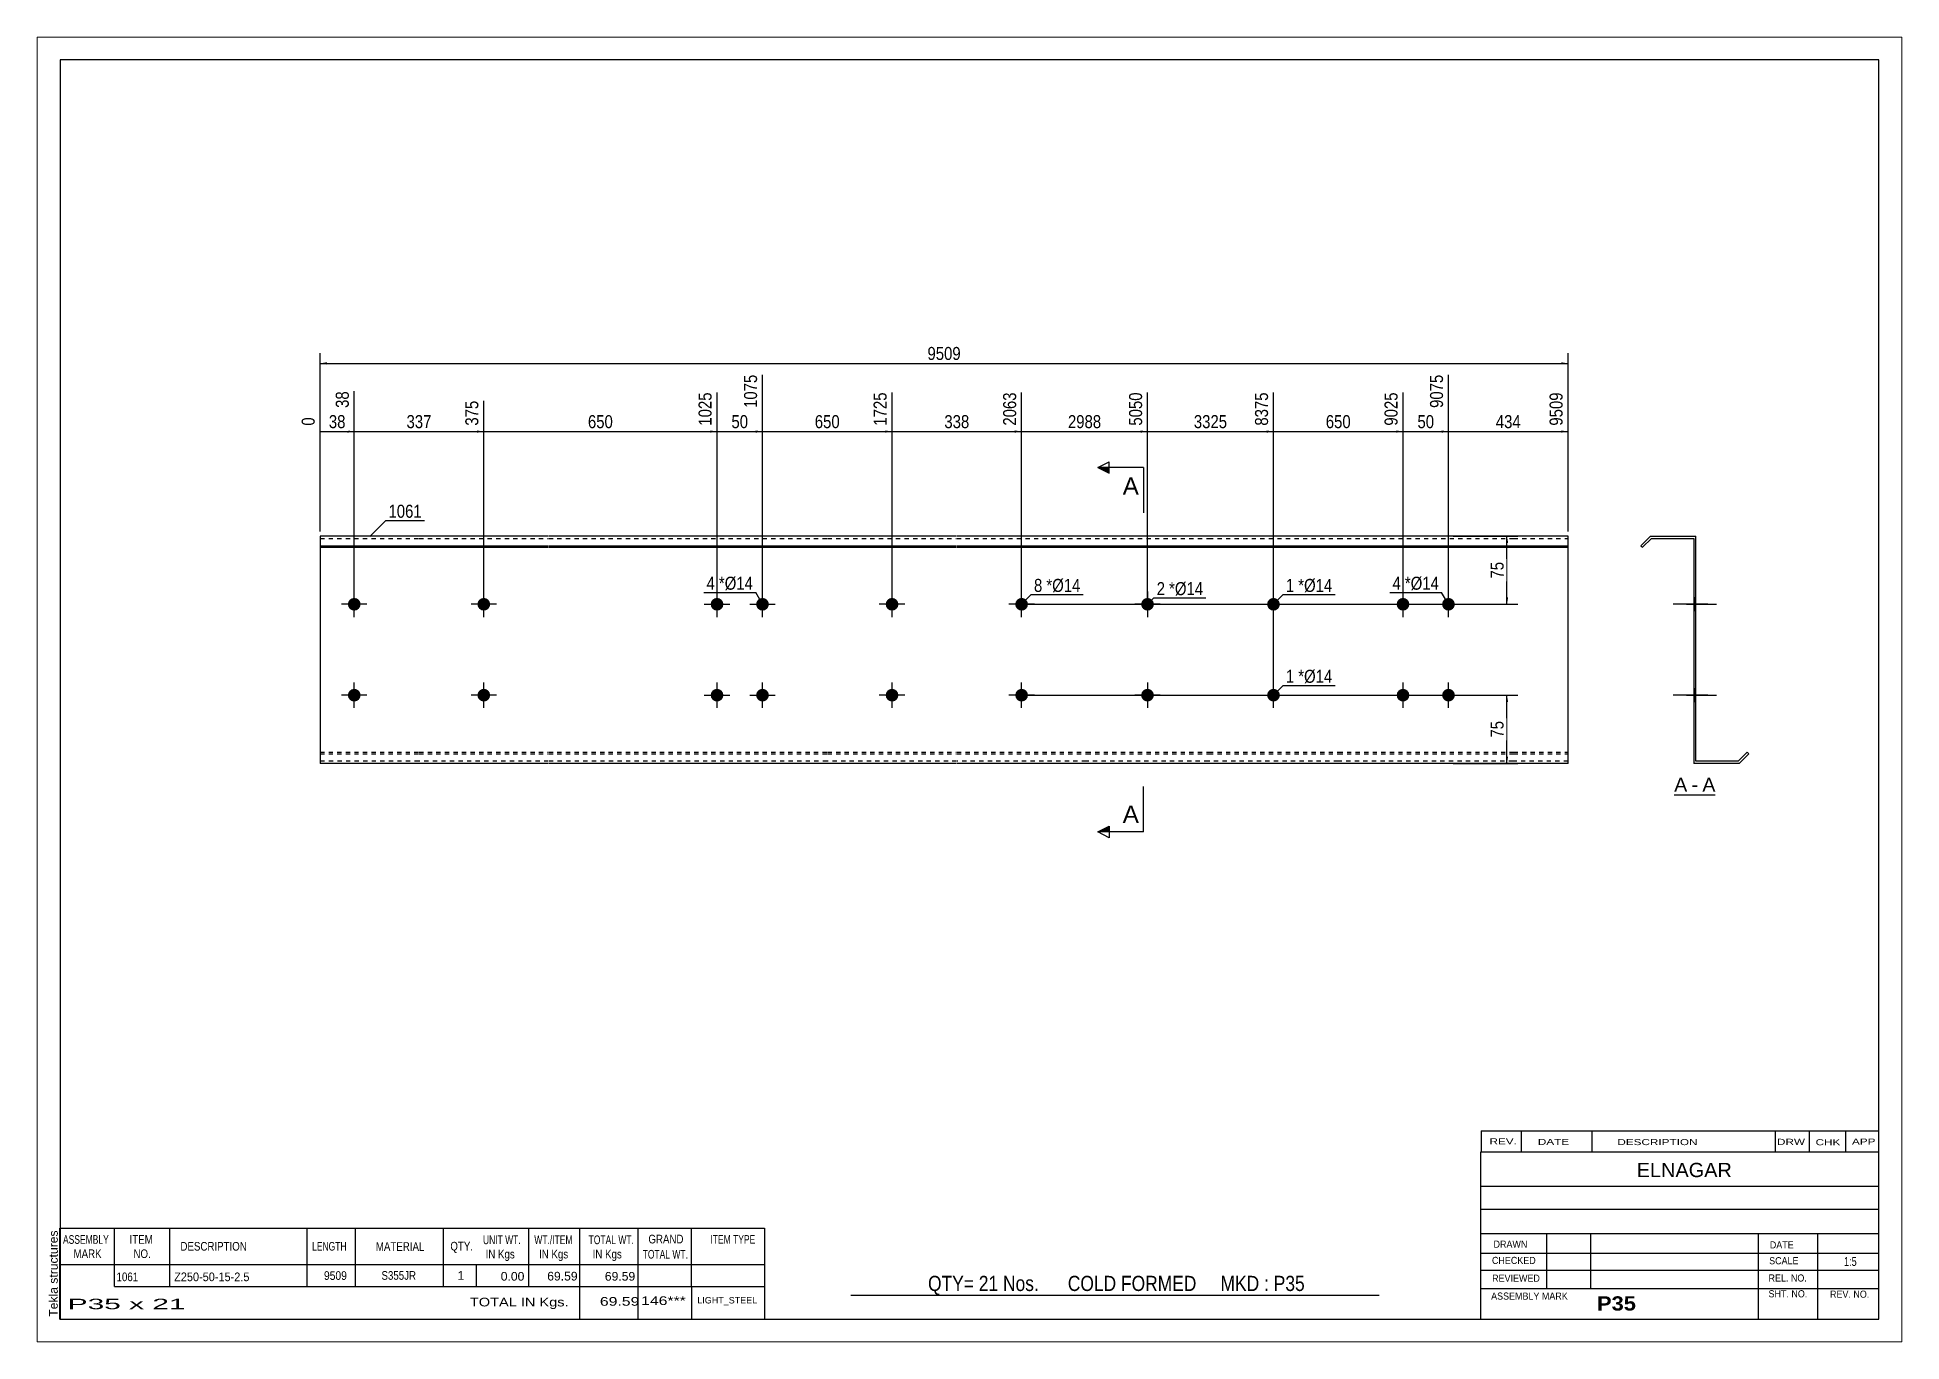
# Paper-space layout 'Layout1' of a CAD drawing. Header units: millimetres. Extents: x 0 to 410, y 0 to 287.
# The model-space entities are those that its viewports show. They can reach past a viewport. Long polylines and large blocks are cut down to what shows.
import ezdxf

# ---------------------------------------------------------------- set-up
doc = ezdxf.new("R2010")
doc.units = ezdxf.units.MM
doc.linetypes.add('DXK_LINE_DOT1', pattern=[1.8814, 0.9407, -0.9407])
doc.layers.add('Viewport layer', color=7, linetype='Continuous', plot=False)
doc.styles.add('Arial', font='ARIAL.TTF', dxfattribs={"height": 0.2})
doc.styles.add('Arial Bold', font='ARIALBD.TTF', dxfattribs={"height": 0.2})
doc.styles.add('Arial Narrow', font='ARIALN.TTF', dxfattribs={"height": 0.2})

# ---------------------------------------------------------------- blocks, each defined once
blk = doc.blocks.new('Unknown-629081892-1675')
at = {"color": 5, "linetype": 'Continuous'}
for p, q in [((342.8, 129.75), (-57.2, 129.75)), ((-57.2, 129.75), (-57.2, -147.25)), ((342.8, -147.25), (342.8, 129.75)), ((-57.2, -147.25), (342.8, -147.25))]:
    blk.add_line(p, q, dxfattribs=at)
at = {"color": 174, "linetype": 'Continuous', "style": 'Arial'}
blk.add_text('Tekla structures', height=1.9102, rotation=90, dxfattribs=at).set_placement((-57.7, -146.75))
blk = doc.blocks.new('Unknown-629081892-12 - 1233')
at = {"color": 7, "linetype": 'Continuous'}
blk.add_line((297.78, -31.95), (306.81, -31.95), dxfattribs=at)
at = {"color": 0, "linetype": 'Continuous'}
blk.add_wipeout([(300.63, -31.2), (300.63, -28), (297.78, -28), (297.78, -31.2)], dxfattribs=at)
blk.add_wipeout([(303.01, -31.2), (303.01, -28), (301.59, -28), (301.59, -31.2)], dxfattribs=at)
at = {"color": 96, "linetype": 'Continuous', "style": 'Arial'}
blk.add_text('A', height=3.06, dxfattribs=at).set_placement((297.78, -31.2))
at = {"color": 0, "linetype": 'Continuous'}
blk.add_wipeout([(306.81, -31.2), (306.81, -28), (303.97, -28), (303.97, -31.2)], dxfattribs=at)
at = {"color": 96, "linetype": 'Continuous', "style": 'Arial'}
for s, p in [('A', (303.97, -31.2)), ('-', (301.59, -31.2))]:
    blk.add_text(s, height=3.06, dxfattribs=at).set_placement(p)
blk = doc.blocks.new('Bolt-629081892-1223 - 1203')
at = {"linetype": 'Continuous'}
for points in [[(6.1, 10, -1), (8.9, 10, -1)], [(152.86, 10, -1), (155.66, 10, -1)]]:
    blk.add_hatch(color=3, dxfattribs=at).paths.add_polyline_path(points)
at = {"color": 3, "linetype": 'Continuous'}
for p, q in [((7.5, 7.2), (7.5, 12.8)), ((154.26, 7.2), (154.26, 12.8)), ((10.3, 10), (4.7, 10)), ((157.06, 10), (151.46, 10))]:
    blk.add_line(p, q, dxfattribs=at)
blk = doc.blocks.new('Part-629081892-1218 - 1203')
at = {"color": 2, "linetype": 'Continuous'}
for p, q in [((21.69, 25), (0, 25)), ((0, 25), (0, -25)), ((50.18, 25), (21.79, 25)), ((111.48, 25), (50.28, 25)), ((139.96, 25), (111.58, 25)), ((168.45, 25), (140.06, 25)), ((195.35, 25), (168.55, 25)), ((223.84, 25), (195.45, 25)), ((262.33, 25), (223.94, 25)), ((274.43, 25), (262.43, 25)), ((274.43, -25), (274.43, 25)), ((0, 22.88), (21.69, 22.88)), ((0, 22.53), (21.69, 22.53)), ((21.79, 22.88), (50.18, 22.88)), ((21.79, 22.53), (50.18, 22.53)), ((50.28, 22.88), (111.48, 22.88)), ((50.28, 22.53), (111.48, 22.53)), ((111.58, 22.88), (139.96, 22.88)), ((111.58, 22.53), (139.96, 22.53)), ((140.06, 22.88), (168.45, 22.88)), ((140.06, 22.53), (168.45, 22.53)), ((168.55, 22.88), (195.35, 22.88)), ((168.55, 22.53), (195.35, 22.53)), ((195.45, 22.88), (223.84, 22.88)), ((195.45, 22.53), (223.84, 22.53)), ((223.94, 22.88), (262.33, 22.88)), ((223.94, 22.53), (262.33, 22.53)), ((262.43, 22.88), (274.43, 22.88)), ((262.43, 22.53), (274.43, 22.53)), ((21.69, -25), (0, -25)), ((50.18, -25), (21.79, -25)), ((111.48, -25), (50.28, -25)), ((139.96, -25), (111.58, -25)), ((168.45, -25), (140.06, -25)), ((195.35, -25), (168.55, -25)), ((223.84, -25), (195.45, -25)), ((262.33, -25), (223.94, -25)), ((274.43, -25), (262.43, -25))]:
    blk.add_line(p, q, dxfattribs=at)
at = {"color": 7, "linetype": 'DXK_LINE_DOT1'}
for p, q in [((0, 24.5), (21.69, 24.5)), ((21.79, 24.5), (50.18, 24.5)), ((50.28, 24.5), (111.48, 24.5)), ((111.58, 24.5), (139.96, 24.5)), ((140.06, 24.5), (168.45, 24.5)), ((168.55, 24.5), (195.35, 24.5)), ((195.45, 24.5), (223.84, 24.5)), ((223.94, 24.5), (262.33, 24.5)), ((262.43, 24.5), (274.43, 24.5)), ((0, -22.53), (21.69, -22.53)), ((0, -22.88), (21.69, -22.88)), ((21.69, -24.5), (0, -24.5)), ((21.79, -22.53), (50.18, -22.53)), ((21.79, -22.88), (50.18, -22.88)), ((50.18, -24.5), (21.79, -24.5)), ((50.28, -22.53), (111.48, -22.53)), ((50.28, -22.88), (111.48, -22.88)), ((111.48, -24.5), (50.28, -24.5)), ((111.58, -22.53), (139.96, -22.53)), ((111.58, -22.88), (139.96, -22.88)), ((139.96, -24.5), (111.58, -24.5)), ((140.06, -22.53), (168.45, -22.53)), ((140.06, -22.88), (168.45, -22.88)), ((168.45, -24.5), (140.06, -24.5)), ((168.55, -22.53), (195.35, -22.53)), ((168.55, -22.88), (195.35, -22.88)), ((195.35, -24.5), (168.55, -24.5)), ((195.45, -22.53), (223.84, -22.53)), ((195.45, -22.88), (223.84, -22.88)), ((223.84, -24.5), (195.45, -24.5)), ((223.94, -22.53), (262.33, -22.53)), ((223.94, -22.88), (262.33, -22.88)), ((262.33, -24.5), (223.94, -24.5)), ((262.43, -22.53), (274.43, -22.53)), ((262.43, -22.88), (274.43, -22.88)), ((274.43, -24.5), (262.43, -24.5))]:
    blk.add_line(p, q, dxfattribs=at)
blk = doc.blocks.new('Bolt-629081892-1219 - 1203')
at = {"linetype": 'Continuous'}
for points in [[(85.88, 10, -1), (88.68, 10, -1)], [(95.88, 10, -1), (98.68, 10, -1)], [(85.88, -10, -1), (88.68, -10, -1)], [(95.88, -10, -1), (98.68, -10, -1)]]:
    blk.add_hatch(color=3, dxfattribs=at).paths.add_polyline_path(points)
at = {"color": 3, "linetype": 'Continuous'}
for p, q in [((87.28, 7.2), (87.28, 12.8)), ((97.28, 7.2), (97.28, 12.8)), ((84.48, 10), (90.08, 10)), ((94.48, 10), (100.08, 10)), ((87.28, -12.8), (87.28, -7.2)), ((97.28, -12.8), (97.28, -7.2)), ((84.48, -10), (90.08, -10)), ((94.48, -10), (100.08, -10))]:
    blk.add_line(p, q, dxfattribs=at)
blk = doc.blocks.new('Bolt-629081892-1220 - 1203')
at = {"linetype": 'Continuous'}
for points in [[(34.59, 10, -1), (37.39, 10, -1)], [(124.37, 10, -1), (127.17, 10, -1)]]:
    blk.add_hatch(color=3, dxfattribs=at).paths.add_polyline_path(points)
at = {"color": 3, "linetype": 'Continuous'}
for p, q in [((35.99, 7.2), (35.99, 12.8)), ((125.77, 7.2), (125.77, 12.8)), ((38.79, 10), (33.19, 10)), ((128.57, 10), (122.97, 10))]:
    blk.add_line(p, q, dxfattribs=at)
blk = doc.blocks.new('Bolt-629081892-1221 - 1203')
at = {"linetype": 'Continuous'}
for points in [[(34.59, -10, -1), (37.39, -10, -1)], [(124.37, -10, -1), (127.17, -10, -1)]]:
    blk.add_hatch(color=3, dxfattribs=at).paths.add_polyline_path(points)
at = {"color": 3, "linetype": 'Continuous'}
for p, q in [((35.99, -12.8), (35.99, -7.2)), ((125.77, -12.8), (125.77, -7.2)), ((38.79, -10), (33.19, -10)), ((128.57, -10), (122.97, -10))]:
    blk.add_line(p, q, dxfattribs=at)
blk = doc.blocks.new('Bolt-629081892-1222 - 1203')
at = {"linetype": 'Continuous'}
for points in [[(236.73, 10, -1), (239.53, 10, -1)], [(246.73, 10, -1), (249.53, 10, -1)], [(236.73, -10, -1), (239.53, -10, -1)], [(246.73, -10, -1), (249.53, -10, -1)]]:
    blk.add_hatch(color=3, dxfattribs=at).paths.add_polyline_path(points)
at = {"color": 3, "linetype": 'Continuous'}
for p, q in [((238.13, 7.2), (238.13, 12.8)), ((248.13, 7.2), (248.13, 12.8)), ((235.33, 10), (240.93, 10)), ((245.33, 10), (250.93, 10)), ((238.13, -12.8), (238.13, -7.2)), ((248.13, -12.8), (248.13, -7.2)), ((235.33, -10), (240.93, -10)), ((245.33, -10), (250.93, -10))]:
    blk.add_line(p, q, dxfattribs=at)
blk = doc.blocks.new('Bolt-629081892-1224 - 1203')
at = {"linetype": 'Continuous'}
for points in [[(6.1, -10, -1), (8.9, -10, -1)], [(152.86, -10, -1), (155.66, -10, -1)]]:
    blk.add_hatch(color=3, dxfattribs=at).paths.add_polyline_path(points)
at = {"color": 3, "linetype": 'Continuous'}
for p, q in [((7.5, -12.8), (7.5, -7.2)), ((154.26, -12.8), (154.26, -7.2)), ((10.3, -10), (4.7, -10)), ((157.06, -10), (151.46, -10))]:
    blk.add_line(p, q, dxfattribs=at)
blk = doc.blocks.new('Bolt-629081892-1225 - 1203')
at = {"linetype": 'Continuous'}
blk.add_hatch(color=3, dxfattribs=at).paths.add_polyline_path([(208.25, 10, -1), (211.05, 10, -1)])
at = {"color": 3, "linetype": 'Continuous'}
for p, q in [((209.65, 7.2), (209.65, 12.8)), ((206.85, 10), (212.45, 10))]:
    blk.add_line(p, q, dxfattribs=at)
blk = doc.blocks.new('Bolt-629081892-1226 - 1203')
at = {"linetype": 'Continuous'}
for points in [[(183.35, 10, -1), (180.55, 10, -1)], [(183.35, -10, -1), (180.55, -10, -1)]]:
    blk.add_hatch(color=3, dxfattribs=at).paths.add_polyline_path(points)
at = {"color": 3, "linetype": 'Continuous'}
for p, q in [((181.95, 12.8), (181.95, 7.2)), ((184.75, 10), (179.15, 10)), ((181.95, -7.2), (181.95, -12.8)), ((184.75, -10), (179.15, -10))]:
    blk.add_line(p, q, dxfattribs=at)
blk = doc.blocks.new('Bolt-629081892-1227 - 1203')
at = {"linetype": 'Continuous'}
blk.add_hatch(color=3, dxfattribs=at).paths.add_polyline_path([(208.25, -10, -1), (211.05, -10, -1)])
at = {"color": 3, "linetype": 'Continuous'}
for p, q in [((209.65, -12.8), (209.65, -7.2)), ((206.85, -10), (212.45, -10))]:
    blk.add_line(p, q, dxfattribs=at)
blk = doc.blocks.new('Bolt-629081892-1240 - 1233')
at = {"linetype": 'Continuous'}
blk.add_hatch(color=3, dxfattribs=at).paths.add_polyline_path([(302.05, 11.4), (302.05, 8.6), (302.55, 8.6), (302.55, 11.4)])
blk.add_hatch(color=3, dxfattribs=at).paths.add_polyline_path([(302.05, 11.4), (302.05, 8.6), (302.55, 8.6), (302.55, 11.4)])
at = {"color": 3, "linetype": 'Continuous'}
for p, q in [((300.45, 10), (307.05, 10)), ((300.45, 10), (307.05, 10)), ((302.05, 11.4), (302.55, 11.4)), ((302.05, 11.4), (302.55, 11.4)), ((302.05, 8.6), (302.55, 8.6)), ((302.05, 8.6), (302.55, 8.6))]:
    blk.add_line(p, q, dxfattribs=at)
blk = doc.blocks.new('Part-629081892-1235 - 1233')
at = {"color": 2, "linetype": 'Continuous'}
for p, q in [((292.55, 25), (290.43, 22.88)), ((292.55, 25), (302.55, 25)), ((302.55, -24.5), (302.55, 25)), ((290.43, 22.88), (290.78, 22.53)), ((292.76, 24.5), (290.78, 22.53)), ((292.76, 24.5), (302.05, 24.5)), ((302.05, 24.5), (302.05, -25)), ((311.84, -24.5), (302.55, -24.5)), ((311.84, -24.5), (313.82, -22.53)), ((312.05, -25), (314.17, -22.88)), ((314.17, -22.88), (313.82, -22.53)), ((312.05, -25), (302.05, -25))]:
    blk.add_line(p, q, dxfattribs=at)
blk = doc.blocks.new('Bolt-629081892-1236 - 1233')
at = {"linetype": 'Continuous'}
for points in [[(302.05, 11.4), (302.05, 8.6), (302.55, 8.6), (302.55, 11.4)], [(302.05, 11.4), (302.05, 8.6), (302.55, 8.6), (302.55, 11.4)], [(302.05, -8.6), (302.05, -11.4), (302.55, -11.4), (302.55, -8.6)], [(302.05, -8.6), (302.05, -11.4), (302.55, -11.4), (302.55, -8.6)]]:
    blk.add_hatch(color=3, dxfattribs=at).paths.add_polyline_path(points)
at = {"color": 3, "linetype": 'Continuous'}
for p, q in [((305.15, 10), (297.55, 10)), ((305.15, 10), (297.55, 10)), ((302.55, 11.4), (302.05, 11.4)), ((302.55, 11.4), (302.05, 11.4)), ((302.55, 8.6), (302.05, 8.6)), ((302.55, 8.6), (302.05, 8.6)), ((305.15, -10), (297.55, -10)), ((305.15, -10), (297.55, -10)), ((302.55, -8.6), (302.05, -8.6)), ((302.55, -8.6), (302.05, -8.6)), ((302.55, -11.4), (302.05, -11.4)), ((302.55, -11.4), (302.05, -11.4))]:
    blk.add_line(p, q, dxfattribs=at)
blk = doc.blocks.new('Bolt-629081892-1237 - 1233')
at = {"linetype": 'Continuous'}
blk.add_hatch(color=3, dxfattribs=at).paths.add_polyline_path([(302.05, 11.4), (302.05, 8.6), (302.55, 8.6), (302.55, 11.4)])
blk.add_hatch(color=3, dxfattribs=at).paths.add_polyline_path([(302.05, 11.4), (302.05, 8.6), (302.55, 8.6), (302.55, 11.4)])
at = {"color": 3, "linetype": 'Continuous'}
for p, q in [((300.45, 10), (307.05, 10)), ((300.45, 10), (307.05, 10)), ((302.05, 11.4), (302.55, 11.4)), ((302.05, 11.4), (302.55, 11.4)), ((302.05, 8.6), (302.55, 8.6)), ((302.05, 8.6), (302.55, 8.6))]:
    blk.add_line(p, q, dxfattribs=at)
blk = doc.blocks.new('Bolt-629081892-1238 - 1233')
at = {"linetype": 'Continuous'}
blk.add_hatch(color=3, dxfattribs=at).paths.add_polyline_path([(302.05, -8.6), (302.05, -11.4), (302.55, -11.4), (302.55, -8.6)])
blk.add_hatch(color=3, dxfattribs=at).paths.add_polyline_path([(302.05, -8.6), (302.05, -11.4), (302.55, -11.4), (302.55, -8.6)])
at = {"color": 3, "linetype": 'Continuous'}
for p, q in [((300.45, -10), (307.05, -10)), ((300.45, -10), (307.05, -10)), ((302.05, -8.6), (302.55, -8.6)), ((302.05, -8.6), (302.55, -8.6)), ((302.05, -11.4), (302.55, -11.4)), ((302.05, -11.4), (302.55, -11.4))]:
    blk.add_line(p, q, dxfattribs=at)
blk = doc.blocks.new('Bolt-629081892-1239 - 1233')
at = {"linetype": 'Continuous'}
for points in [[(302.05, 11.4), (302.05, 8.6), (302.55, 8.6), (302.55, 11.4)], [(302.05, 11.4), (302.05, 8.6), (302.55, 8.6), (302.55, 11.4)], [(302.05, -8.6), (302.05, -11.4), (302.55, -11.4), (302.55, -8.6)], [(302.05, -8.6), (302.05, -11.4), (302.55, -11.4), (302.55, -8.6)]]:
    blk.add_hatch(color=3, dxfattribs=at).paths.add_polyline_path(points)
at = {"color": 3, "linetype": 'Continuous'}
for p, q in [((305.15, 10), (297.55, 10)), ((305.15, 10), (297.55, 10)), ((302.55, 11.4), (302.05, 11.4)), ((302.55, 11.4), (302.05, 11.4)), ((302.55, 8.6), (302.05, 8.6)), ((302.55, 8.6), (302.05, 8.6)), ((305.15, -10), (297.55, -10)), ((305.15, -10), (297.55, -10)), ((302.55, -8.6), (302.05, -8.6)), ((302.55, -8.6), (302.05, -8.6)), ((302.55, -11.4), (302.05, -11.4)), ((302.55, -11.4), (302.05, -11.4))]:
    blk.add_line(p, q, dxfattribs=at)
blk = doc.blocks.new('Bolt-629081892-1241 - 1233')
at = {"linetype": 'Continuous'}
blk.add_hatch(color=3, dxfattribs=at).paths.add_polyline_path([(302.05, -8.6), (302.05, -11.4), (302.55, -11.4), (302.55, -8.6)])
blk.add_hatch(color=3, dxfattribs=at).paths.add_polyline_path([(302.05, -8.6), (302.05, -11.4), (302.55, -11.4), (302.55, -8.6)])
at = {"color": 3, "linetype": 'Continuous'}
for p, q in [((300.45, -10), (307.05, -10)), ((300.45, -10), (307.05, -10)), ((302.05, -8.6), (302.55, -8.6)), ((302.05, -8.6), (302.55, -8.6)), ((302.05, -11.4), (302.55, -11.4)), ((302.05, -11.4), (302.55, -11.4))]:
    blk.add_line(p, q, dxfattribs=at)
blk = doc.blocks.new('Bolt-629081892-1242 - 1233')
at = {"linetype": 'Continuous'}
blk.add_hatch(color=3, dxfattribs=at).paths.add_polyline_path([(302.05, 11.4), (302.05, 8.6), (302.55, 8.6), (302.55, 11.4)])
at = {"color": 3, "linetype": 'Continuous'}
for p, q in [((304.45, 10), (297.85, 10)), ((302.55, 11.4), (302.05, 11.4)), ((302.55, 8.6), (302.05, 8.6))]:
    blk.add_line(p, q, dxfattribs=at)
blk = doc.blocks.new('Bolt-629081892-1243 - 1233')
at = {"linetype": 'Continuous'}
for points in [[(302.55, 8.6), (302.55, 11.4), (302.05, 11.4), (302.05, 8.6)], [(302.55, -11.4), (302.55, -8.6), (302.05, -8.6), (302.05, -11.4)]]:
    blk.add_hatch(color=3, dxfattribs=at).paths.add_polyline_path(points)
at = {"color": 3, "linetype": 'Continuous'}
for p, q in [((302.55, 10), (298.05, 10)), ((302.55, 11.4), (302.05, 11.4)), ((302.55, 8.6), (302.05, 8.6)), ((302.55, -10), (298.05, -10)), ((302.55, -8.6), (302.05, -8.6)), ((302.55, -11.4), (302.05, -11.4))]:
    blk.add_line(p, q, dxfattribs=at)
blk = doc.blocks.new('Bolt-629081892-1244 - 1233')
at = {"linetype": 'Continuous'}
blk.add_hatch(color=3, dxfattribs=at).paths.add_polyline_path([(302.05, -8.6), (302.05, -11.4), (302.55, -11.4), (302.55, -8.6)])
at = {"color": 3, "linetype": 'Continuous'}
for p, q in [((304.15, -10), (297.55, -10)), ((302.55, -8.6), (302.05, -8.6)), ((302.55, -11.4), (302.05, -11.4))]:
    blk.add_line(p, q, dxfattribs=at)
blk = doc.blocks.new('StraightDimension-629081892-1314 - 1203')
at = {"linetype": 'Continuous'}
for points in [[(260.75, 23.5), (261, 25), (261.25, 23.5)], [(261.25, 11.5), (261, 10), (260.75, 11.5)]]:
    blk.add_hatch(color=7, dxfattribs=at).paths.add_polyline_path(points)
at = {"color": 7, "linetype": 'Continuous'}
for p, q in [((249.13, 25), (263.4, 25)), ((261, 10), (261, 25)), ((155.26, 10), (263.4, 10))]:
    blk.add_line(p, q, dxfattribs=at)
at = {"color": 0}
blk.add_wipeout([(260.85, 19.93), (256.65, 19.93), (256.65, 15.07), (260.85, 15.07)], dxfattribs=at)
at = {"color": 3, "style": 'Arial Narrow'}
blk.add_text('75', height=2.863, rotation=90.0002, dxfattribs=at).set_placement((260.25, 15.67))
blk = doc.blocks.new('StraightDimension-629081892-1259 - 1203')
at = {"linetype": 'Continuous'}
blk.add_hatch(color=7, dxfattribs=at).paths.add_polyline_path([(272.93, 48.25), (274.43, 48), (272.93, 47.75)])
at = {"color": 7, "linetype": 'Continuous'}
for p, q in [((248.13, 11), (248.13, 60.51)), ((274.43, 26), (274.43, 56.61)), ((248.13, 48), (274.43, 48))]:
    blk.add_line(p, q, dxfattribs=at)
at = {"color": 0, "linetype": 'Continuous'}
blk.add_wipeout([(273.83, 57.21), (269.63, 57.21), (269.63, 48.7), (273.83, 48.7)], dxfattribs=at)
at = {"color": 0}
blk.add_wipeout([(264.62, 48.15), (264.62, 52.35), (257.94, 52.35), (257.94, 48.15)], dxfattribs=at)
at = {"color": 3, "linetype": 'Continuous', "style": 'Arial Narrow'}
blk.add_text('9509', height=2.863, rotation=90.0002, dxfattribs=at).set_placement((273.23, 49.3))
at = {"color": 3, "style": 'Arial Narrow'}
blk.add_text('434', height=2.863, dxfattribs=at).set_placement((258.54, 48.75))
blk = doc.blocks.new('StraightDimension-629081892-1323 - 1203')
at = {"linetype": 'Continuous'}
for points in [[(260.75, -11.5), (261, -10), (261.25, -11.5)], [(261.25, -23.5), (261, -25), (260.75, -23.5)]]:
    blk.add_hatch(color=7, dxfattribs=at).paths.add_polyline_path(points)
at = {"color": 7, "linetype": 'Continuous'}
for p, q in [((155.26, -10), (263.4, -10)), ((261, -25), (261, -10)), ((249.13, -25), (263.4, -25))]:
    blk.add_line(p, q, dxfattribs=at)
at = {"color": 0}
blk.add_wipeout([(260.85, -15.07), (256.65, -15.07), (256.65, -19.93), (260.85, -19.93)], dxfattribs=at)
at = {"color": 3, "style": 'Arial Narrow'}
blk.add_text('75', height=2.863, rotation=90.0002, dxfattribs=at).set_placement((260.25, -19.33))
blk = doc.blocks.new('StraightDimension-629081892-1260 - 1203')
at = {"linetype": 'Continuous'}
blk.add_hatch(color=7, dxfattribs=at).paths.add_polyline_path([(246.63, 48.25), (248.13, 48), (246.63, 47.75)])
at = {"color": 7, "linetype": 'Continuous'}
for p, q in [((248.13, 11), (248.13, 60.51)), ((238.13, 11), (238.13, 56.61)), ((238.13, 48), (248.13, 48))]:
    blk.add_line(p, q, dxfattribs=at)
at = {"color": 0}
blk.add_wipeout([(245.56, 48.15), (245.56, 52.35), (240.71, 52.35), (240.71, 48.15)], dxfattribs=at)
at = {"color": 0, "linetype": 'Continuous'}
blk.add_wipeout([(247.53, 61.11), (243.33, 61.11), (243.33, 52.6), (247.53, 52.6)], dxfattribs=at)
at = {"color": 3, "linetype": 'Continuous', "style": 'Arial Narrow'}
blk.add_text('9075', height=2.863, rotation=90.0002, dxfattribs=at).set_placement((246.93, 53.2))
at = {"color": 3, "style": 'Arial Narrow'}
blk.add_text('50', height=2.863, dxfattribs=at).set_placement((241.31, 48.75))
blk = doc.blocks.new('StraightDimension-629081892-1261 - 1203')
at = {"linetype": 'Continuous'}
blk.add_hatch(color=7, dxfattribs=at).paths.add_polyline_path([(236.63, 48.25), (238.13, 48), (236.63, 47.75)])
at = {"color": 7, "linetype": 'Continuous'}
for p, q in [((209.65, -9), (209.65, 56.61)), ((238.13, 11), (238.13, 56.61)), ((209.65, 48), (238.13, 48))]:
    blk.add_line(p, q, dxfattribs=at)
at = {"color": 0, "linetype": 'Continuous'}
blk.add_wipeout([(237.53, 57.21), (233.33, 57.21), (233.33, 48.7), (237.53, 48.7)], dxfattribs=at)
at = {"color": 0}
blk.add_wipeout([(227.23, 48.15), (227.23, 52.35), (220.55, 52.35), (220.55, 48.15)], dxfattribs=at)
at = {"color": 3, "linetype": 'Continuous', "style": 'Arial Narrow'}
blk.add_text('9025', height=2.863, rotation=90.0002, dxfattribs=at).set_placement((236.93, 49.3))
at = {"color": 3, "style": 'Arial Narrow'}
blk.add_text('650', height=2.863, dxfattribs=at).set_placement((221.15, 48.75))
blk = doc.blocks.new('StraightDimension-629081892-1262 - 1203')
at = {"linetype": 'Continuous'}
blk.add_hatch(color=7, dxfattribs=at).paths.add_polyline_path([(208.15, 48.25), (209.65, 48), (208.15, 47.75)])
at = {"color": 7, "linetype": 'Continuous'}
for p, q in [((181.95, 11), (181.95, 56.61)), ((209.65, -9), (209.65, 56.61)), ((181.95, 48), (209.65, 48))]:
    blk.add_line(p, q, dxfattribs=at)
at = {"color": 0, "linetype": 'Continuous'}
blk.add_wipeout([(209.05, 57.21), (204.85, 57.21), (204.85, 48.7), (209.05, 48.7)], dxfattribs=at)
at = {"color": 0}
blk.add_wipeout([(200.05, 48.15), (200.05, 52.35), (191.54, 52.35), (191.54, 48.15)], dxfattribs=at)
at = {"color": 3, "linetype": 'Continuous', "style": 'Arial Narrow'}
blk.add_text('8375', height=2.863, rotation=90.0002, dxfattribs=at).set_placement((208.45, 49.3))
at = {"color": 3, "style": 'Arial Narrow'}
blk.add_text('3325', height=2.863, dxfattribs=at).set_placement((192.14, 48.75))
blk = doc.blocks.new('StraightDimension-629081892-1263 - 1203')
at = {"linetype": 'Continuous'}
blk.add_hatch(color=7, dxfattribs=at).paths.add_polyline_path([(180.45, 48.25), (181.95, 48), (180.45, 47.75)])
at = {"color": 7, "linetype": 'Continuous'}
for p, q in [((154.26, 11), (154.26, 56.61)), ((181.95, 11), (181.95, 56.61)), ((154.26, 48), (181.95, 48))]:
    blk.add_line(p, q, dxfattribs=at)
at = {"color": 0, "linetype": 'Continuous'}
blk.add_wipeout([(181.35, 57.21), (177.15, 57.21), (177.15, 48.7), (181.35, 48.7)], dxfattribs=at)
at = {"color": 0}
blk.add_wipeout([(172.36, 48.15), (172.36, 52.35), (163.85, 52.35), (163.85, 48.15)], dxfattribs=at)
at = {"color": 3, "linetype": 'Continuous', "style": 'Arial Narrow'}
blk.add_text('5050', height=2.863, rotation=90.0002, dxfattribs=at).set_placement((180.75, 49.3))
at = {"color": 3, "style": 'Arial Narrow'}
blk.add_text('2988', height=2.863, dxfattribs=at).set_placement((164.45, 48.75))
blk = doc.blocks.new('StraightDimension-629081892-1264 - 1203')
at = {"linetype": 'Continuous'}
blk.add_hatch(color=7, dxfattribs=at).paths.add_polyline_path([(152.76, 48.25), (154.26, 48), (152.76, 47.75)])
at = {"color": 7, "linetype": 'Continuous'}
for p, q in [((125.77, 11), (125.77, 56.61)), ((154.26, 11), (154.26, 56.61)), ((125.77, 48), (154.26, 48))]:
    blk.add_line(p, q, dxfattribs=at)
at = {"color": 0, "linetype": 'Continuous'}
blk.add_wipeout([(153.66, 57.21), (149.46, 57.21), (149.46, 48.7), (153.66, 48.7)], dxfattribs=at)
at = {"color": 0}
blk.add_wipeout([(143.36, 48.15), (143.36, 52.35), (136.67, 52.35), (136.67, 48.15)], dxfattribs=at)
at = {"color": 3, "linetype": 'Continuous', "style": 'Arial Narrow'}
blk.add_text('2063', height=2.863, rotation=90.0002, dxfattribs=at).set_placement((153.06, 49.3))
at = {"color": 3, "style": 'Arial Narrow'}
blk.add_text('338', height=2.863, dxfattribs=at).set_placement((137.27, 48.75))
blk = doc.blocks.new('StraightDimension-629081892-1265 - 1203')
at = {"linetype": 'Continuous'}
blk.add_hatch(color=7, dxfattribs=at).paths.add_polyline_path([(124.27, 48.25), (125.77, 48), (124.27, 47.75)])
at = {"color": 7, "linetype": 'Continuous'}
for p, q in [((97.28, 11), (97.28, 60.51)), ((125.77, 11), (125.77, 56.61)), ((97.28, 48), (125.77, 48))]:
    blk.add_line(p, q, dxfattribs=at)
at = {"color": 0, "linetype": 'Continuous'}
blk.add_wipeout([(125.17, 57.21), (120.97, 57.21), (120.97, 48.7), (125.17, 48.7)], dxfattribs=at)
at = {"color": 0}
blk.add_wipeout([(114.87, 48.15), (114.87, 52.35), (108.18, 52.35), (108.18, 48.15)], dxfattribs=at)
at = {"color": 3, "linetype": 'Continuous', "style": 'Arial Narrow'}
blk.add_text('1725', height=2.863, rotation=90.0002, dxfattribs=at).set_placement((124.57, 49.3))
at = {"color": 3, "style": 'Arial Narrow'}
blk.add_text('650', height=2.863, dxfattribs=at).set_placement((108.78, 48.75))
blk = doc.blocks.new('StraightDimension-629081892-1266 - 1203')
at = {"linetype": 'Continuous'}
blk.add_hatch(color=7, dxfattribs=at).paths.add_polyline_path([(95.78, 48.25), (97.28, 48), (95.78, 47.75)])
at = {"color": 7, "linetype": 'Continuous'}
for p, q in [((97.28, 11), (97.28, 60.51)), ((87.28, 11), (87.28, 56.61)), ((87.28, 48), (97.28, 48))]:
    blk.add_line(p, q, dxfattribs=at)
at = {"color": 0}
blk.add_wipeout([(94.71, 48.15), (94.71, 52.35), (89.85, 52.35), (89.85, 48.15)], dxfattribs=at)
at = {"color": 0, "linetype": 'Continuous'}
blk.add_wipeout([(96.68, 61.11), (92.48, 61.11), (92.48, 52.6), (96.68, 52.6)], dxfattribs=at)
at = {"color": 3, "linetype": 'Continuous', "style": 'Arial Narrow'}
blk.add_text('1075', height=2.863, rotation=90.0002, dxfattribs=at).set_placement((96.08, 53.2))
at = {"color": 3, "style": 'Arial Narrow'}
blk.add_text('50', height=2.863, dxfattribs=at).set_placement((90.45, 48.75))
blk = doc.blocks.new('StraightDimension-629081892-1267 - 1203')
at = {"linetype": 'Continuous'}
blk.add_hatch(color=7, dxfattribs=at).paths.add_polyline_path([(85.78, 48.25), (87.28, 48), (85.78, 47.75)])
at = {"color": 7, "linetype": 'Continuous'}
for p, q in [((35.99, 11), (35.99, 54.78)), ((87.28, 11), (87.28, 56.61)), ((35.99, 48), (87.28, 48))]:
    blk.add_line(p, q, dxfattribs=at)
at = {"color": 0, "linetype": 'Continuous'}
blk.add_wipeout([(86.68, 57.21), (82.48, 57.21), (82.48, 48.7), (86.68, 48.7)], dxfattribs=at)
at = {"color": 0}
blk.add_wipeout([(64.98, 48.15), (64.98, 52.35), (58.29, 52.35), (58.29, 48.15)], dxfattribs=at)
at = {"color": 3, "linetype": 'Continuous', "style": 'Arial Narrow'}
blk.add_text('1025', height=2.863, rotation=90.0002, dxfattribs=at).set_placement((86.08, 49.3))
at = {"color": 3, "style": 'Arial Narrow'}
blk.add_text('650', height=2.863, dxfattribs=at).set_placement((58.89, 48.75))
blk = doc.blocks.new('StraightDimension-629081892-1331 - 1203')
at = {"linetype": 'Continuous'}
for points in [[(1.5, 62.75), (0, 63), (1.5, 63.25)], [(272.93, 63.25), (274.43, 63), (272.93, 62.75)]]:
    blk.add_hatch(color=7, dxfattribs=at).paths.add_polyline_path(points)
at = {"color": 7, "linetype": 'Continuous'}
for p, q in [((0, 26), (0, 65.25)), ((0, 63), (274.43, 63)), ((274.43, 26), (274.43, 65.25))]:
    blk.add_line(p, q, dxfattribs=at)
at = {"color": 0}
blk.add_wipeout([(141.47, 63.15), (141.47, 67.35), (132.96, 67.35), (132.96, 63.15)], dxfattribs=at)
at = {"color": 3, "style": 'Arial Narrow'}
blk.add_text('9509', height=2.863, dxfattribs=at).set_placement((133.56, 63.75))
blk = doc.blocks.new('StraightDimension-629081892-1268 - 1203')
at = {"linetype": 'Continuous'}
blk.add_hatch(color=7, dxfattribs=at).paths.add_polyline_path([(34.49, 48.25), (35.99, 48), (34.49, 47.75)])
at = {"color": 7, "linetype": 'Continuous'}
for p, q in [((7.5, 11), (7.5, 56.86)), ((35.99, 11), (35.99, 54.78)), ((7.5, 48), (35.99, 48))]:
    blk.add_line(p, q, dxfattribs=at)
at = {"color": 0, "linetype": 'Continuous'}
blk.add_wipeout([(35.39, 55.38), (31.19, 55.38), (31.19, 48.7), (35.39, 48.7)], dxfattribs=at)
at = {"color": 0}
blk.add_wipeout([(25.09, 48.15), (25.09, 52.35), (18.4, 52.35), (18.4, 48.15)], dxfattribs=at)
at = {"color": 3, "linetype": 'Continuous', "style": 'Arial Narrow'}
blk.add_text('375', height=2.863, rotation=90.0002, dxfattribs=at).set_placement((34.79, 49.3))
at = {"color": 3, "style": 'Arial Narrow'}
blk.add_text('337', height=2.863, dxfattribs=at).set_placement((19, 48.75))
blk = doc.blocks.new('StraightDimension-629081892-1269 - 1203')
at = {"linetype": 'Continuous'}
blk.add_hatch(color=7, dxfattribs=at).paths.add_polyline_path([(6, 48.25), (7.5, 48), (6, 47.75)])
at = {"color": 7, "linetype": 'Continuous'}
for p, q in [((7.5, 11), (7.5, 56.86)), ((0, 26), (0, 51.13)), ((0, 48), (7.5, 48))]:
    blk.add_line(p, q, dxfattribs=at)
at = {"color": 0}
blk.add_wipeout([(6.18, 48.15), (6.18, 52.35), (1.32, 52.35), (1.32, 48.15)], dxfattribs=at)
at = {"color": 0, "linetype": 'Continuous'}
for points in [[(6.9, 57.46), (2.7, 57.46), (2.7, 52.6), (6.9, 52.6)], [(-0.6, 51.73), (-4.8, 51.73), (-4.8, 48.7), (-0.6, 48.7)]]:
    blk.add_wipeout(points, dxfattribs=at)
at = {"color": 3, "linetype": 'Continuous', "style": 'Arial Narrow'}
for s, height, p in [('38', 2.863, (6.3, 53.2)), ('0', 2.86, (-1.2, 49.3))]:
    blk.add_text(s, height=height, rotation=90.0002, dxfattribs=at).set_placement(p)
at = {"color": 3, "style": 'Arial Narrow'}
blk.add_text('38', height=2.863, dxfattribs=at).set_placement((1.92, 48.75))
blk = doc.blocks.new('CBS_BOM-629081892-1702')
at = {"color": 7, "linetype": 'Continuous'}
for p, q in [((-57.23, -135.28), (-57.23, -127.28)), ((-57.23, -127.28), (97.69, -127.28)), ((-45.23, -135.28), (-45.23, -127.28)), ((-33.04, -135.28), (-33.04, -127.28)), ((-2.88, -135.28), (-2.88, -127.28)), ((7.8, -135.28), (7.8, -127.28)), ((27.12, -135.28), (27.12, -127.28)), ((45.92, -135.28), (45.92, -127.28)), ((57.13, -135.28), (57.13, -127.28)), ((69.92, -135.28), (69.92, -127.28)), ((81.67, -135.28), (81.67, -127.28)), ((97.69, -127.29), (97.69, -135.27)), ((-57.23, -135.28), (97.69, -135.28)), ((-57.23, -140.08), (-57.23, -135.28)), ((-45.23, -140.08), (-45.23, -135.28)), ((-33.04, -140.08), (-33.04, -135.28)), ((-2.88, -140.08), (-2.88, -135.28)), ((7.8, -140.08), (7.8, -135.28)), ((27.12, -140.08), (27.12, -135.28)), ((34.38, -140.08), (34.38, -135.28)), ((45.92, -140.08), (45.92, -135.28)), ((57.13, -140.08), (57.13, -135.28)), ((69.92, -140.08), (69.92, -135.28)), ((81.69, -140.08), (81.69, -135.28)), ((97.69, -135.28), (97.69, -140.08)), ((-57.23, -147.28), (-57.23, -140.1)), ((-45.23, -140.08), (97.69, -140.08)), ((57.13, -147.28), (57.13, -140.1)), ((69.92, -147.28), (69.92, -140.1)), ((81.73, -147.28), (81.73, -140.1)), ((97.69, -140.08), (97.69, -147.28)), ((-57.23, -147.28), (97.69, -147.28))]:
    blk.add_line(p, q, dxfattribs=at)
at = {"color": 3, "linetype": 'Continuous', "style": 'Arial'}
for s, height, width, p in [('ASSEMBLY', 1.91, 0.7, (-56.55, -130.71)), ('ITEM', 1.91, 0.8, (-41.9, -130.71)), ('DESCRIPTION', 1.9102, 0.8, (-30.72, -132.21)), ('LENGTH', 1.91, 0.7, (-1.77, -132.21)), ('MATERIAL', 1.91, 0.8, (12.25, -132.26)), ('QTY.', 1.91, 0.8, (28.64, -132.18)), ('UNIT WT.', 1.91, 0.7, (35.81, -130.78)), ('WT./ITEM', 1.91, 0.7, (47.1, -130.78)), ('TOTAL WT.', 1.91, 0.7, (59.04, -130.78)), ('GRAND', 1.91, 0.8, (72.19, -130.62)), ('ITEM TYPE', 1.91, 0.7, (85.83, -130.7)), ('MARK', 1.91, 0.8, (-54.23, -133.84)), ('NO.', 1.91, 0.8, (-41.05, -133.84)), ('IN Kgs', 1.91, 0.8, (36.39, -133.92)), ('IN Kgs', 1.91, 0.8, (48.14, -133.92)), ('IN Kgs', 1.91, 0.8, (59.93, -133.92)), ('TOTAL WT.', 1.91, 0.7, (70.93, -133.96))]:
    blk.add_text(s, height=height, dxfattribs=dict(at, width=width)).set_placement(p)
at = {"color": 7, "linetype": 'Continuous', "style": 'Arial'}
for s, height, width, p in [('1061', 1.91, 0.8, (-44.77, -138.93)), ('Z250-50-15-2.5', 1.9102, 0.9, (-32.1, -138.93)), ('9509', 1.91, 0.85, (0.84, -138.65)), ('S355JR', 1.91, 0.8, (13.49, -138.62))]:
    blk.add_text(s, height=height, dxfattribs=dict(at, width=width)).set_placement(p)
for s, p in [('1', (30.21, -138.62)), ('0.00', (39.72, -138.81)), ('69.59', (49.94, -138.78)), ('69.59', (62.61, -138.81))]:
    blk.add_text(s, height=1.91, dxfattribs=at).set_placement(p)
at = {"color": 6, "linetype": 'Continuous', "style": 'Arial'}
for s, height, width, p in [('P35 x 21', 2.292, 2.05, (-55.51, -145.09)), ('TOTAL IN Kgs.', 1.9102, 1.2, (32.93, -144.48)), ('69.59', 1.91, 1.3, (61.52, -144.33)), ('146***', 1.91, 1.3, (70.59, -144.17))]:
    blk.add_text(s, height=height, dxfattribs=dict(at, width=width)).set_placement(p)
blk.add_text('LIGHT_STEEL', height=1.4135, dxfattribs=at).set_placement((82.94, -143.83))
blk = doc.blocks.new('CBS_CALLOFF-629081892-1703')
at = {"color": 7, "linetype": 'Continuous'}
blk.add_line((116.68, -141.98), (232.91, -142), dxfattribs=at)
at = {"color": 3, "linetype": 'Continuous', "style": 'Arial Narrow'}
blk.add_text('QTY= 21 Nos.      COLD FORMED     MKD : P35', height=3.3405, dxfattribs=at).set_placement((133.68, -141.09))
blk = doc.blocks.new('CBS_NAME_BLOG-629081892-1704')
at = {"color": 7, "linetype": 'Continuous'}
for p, q in [((255.21, -110.5), (342.73, -110.5)), ((255.21, -147.21), (255.21, -110.5)), ((255.21, -118.04), (342.73, -118.04)), ((255.28, -123.09), (342.8, -123.09)), ((255.21, -128.46), (342.73, -128.46)), ((269.73, -140.57), (269.73, -128.47)), ((279.42, -140.54), (279.42, -128.47)), ((316.33, -147.21), (316.33, -128.48)), ((329.38, -147.21), (329.38, -128.47)), ((255.22, -132.76), (342.8, -132.74)), ((255.21, -136.51), (342.73, -136.51)), ((255.21, -140.55), (342.73, -140.55)), ((255.21, -147.25), (342.8, -147.25))]:
    blk.add_line(p, q, dxfattribs=at)
at = {"color": 3, "linetype": 'Continuous', "style": 'Arial'}
blk.add_text('ELNAGAR', height=3.133, dxfattribs=at).set_placement((289.53, -116.03))
at = {"color": 3, "linetype": 'Continuous'}
for s, height, style, width, p in [('DRAWN', 1.566, 'Arial', 0.9, (258.04, -131.57)), ('DATE', 1.566, 'Arial', 0.9, (318.8, -131.73)), ('CHECKED', 1.566, 'Arial', 0.9, (257.69, -135.14)), ('SCALE', 1.566, 'Arial', 0.9, (318.65, -135.21)), ('1:5', 1.957, 'Arial Narrow', 0.9, (335.1, -135.57)), ('REVIEWED', 1.566, 'Arial', 0.9, (257.73, -139.06)), ('REL. NO.', 1.566, 'Arial', 0.9, (318.51, -139.01)), ('ASSEMBLY MARK', 1.5663, 'Arial', 0.9, (257.51, -142.99)), ('P35', 3.131, 'Arial Bold', 1.1, (280.79, -145.39)), ('SHT. NO.', 1.566, 'Arial', 0.9, (318.51, -142.48)), ('REV. NO.', 1.566, 'Arial', 0.9, (332.03, -142.57))]:
    blk.add_text(s, height=height, dxfattribs=dict(at, style=style, width=width)).set_placement(p)
blk = doc.blocks.new('CBS_REVISION-629081892-1705')
at = {"color": 7, "linetype": 'Continuous'}
for p, q in [((255.29, -105.87), (342.79, -105.87)), ((255.29, -105.87), (255.29, -110.5)), ((264.09, -105.87), (264.09, -110.5)), ((279.68, -105.87), (279.68, -110.44)), ((319.94, -105.87), (319.94, -110.5)), ((327.48, -105.87), (327.48, -110.5)), ((335.43, -105.87), (335.43, -110.5)), ((255.29, -110.5), (342.79, -110.5))]:
    blk.add_line(p, q, dxfattribs=at)
at = {"color": 7, "style": 'Arial Narrow', "width": 1.7}
for s, height, p in [('REV.', 1.326, (257.15, -108.82)), ('DATE', 1.326, (267.78, -108.94)), ('DESCRIPTION', 1.3257, (285.26, -108.99)), ('DRW', 1.326, (320.37, -108.93)), ('CHK', 1.326, (328.86, -109.02)), ('APP', 1.326, (336.86, -108.87))]:
    blk.add_text(s, height=height, dxfattribs=at).set_placement(p)
blk = doc.blocks.new('Mark-629081892-1353 - 1203')
at = {"color": 0}
blk.add_wipeout([(237.64, 13.2), (237.64, 16.2), (235.81, 16.2), (235.81, 13.2)], dxfattribs=at)
blk.add_wipeout([(237.64, 13.2), (237.64, 16.2), (235.81, 16.2), (235.81, 13.2)], dxfattribs=at)
blk.add_wipeout([(239.82, 13.2), (239.82, 16.2), (238.54, 16.2), (238.54, 13.2)], dxfattribs=at)
blk.add_wipeout([(239.82, 13.2), (239.82, 16.2), (238.54, 16.2), (238.54, 13.2)], dxfattribs=at)
at = {"color": 3, "style": 'Arial Narrow'}
blk.add_text('4', height=2.86, dxfattribs=at).set_placement((235.81, 13.2))
at = {"color": 0}
blk.add_wipeout([(246.03, 13.2), (246.03, 16.2), (239.82, 16.2), (239.82, 13.2)], dxfattribs=at)
blk.add_wipeout([(246.03, 13.2), (246.03, 16.2), (239.82, 16.2), (239.82, 13.2)], dxfattribs=at)
at = {"color": 7, "linetype": 'Continuous'}
for p in [(235.21, 12.6), (248.13, 10)]:
    blk.add_line(p, (246.63, 12.6), dxfattribs=at)
at = {"color": 3, "style": 'Arial Narrow'}
for s, height, p in [('*', 2.86, (238.54, 13.2)), ('Ø14', 2.863, (239.82, 13.2))]:
    blk.add_text(s, height=height, dxfattribs=at).set_placement(p)
blk = doc.blocks.new('MarkSet-629081892-1347 - 1203')
at = {"color": 0}
blk.add_wipeout([(158.81, 12.72), (158.81, 15.72), (156.98, 15.72), (156.98, 12.72)], dxfattribs=at)
blk.add_wipeout([(158.81, 12.72), (158.81, 15.72), (156.98, 15.72), (156.98, 12.72)], dxfattribs=at)
at = {"color": 7, "linetype": 'Continuous'}
blk.add_line((154.26, 10), (156.38, 12.12), dxfattribs=at)
at = {"color": 0}
blk.add_wipeout([(160.98, 12.72), (160.98, 15.72), (159.71, 15.72), (159.71, 12.72)], dxfattribs=at)
blk.add_wipeout([(160.98, 12.72), (160.98, 15.72), (159.71, 15.72), (159.71, 12.72)], dxfattribs=at)
at = {"color": 3, "style": 'Arial Narrow'}
blk.add_text('8', height=2.86, dxfattribs=at).set_placement((156.98, 12.72))
at = {"color": 0}
blk.add_wipeout([(167.2, 12.72), (167.2, 15.72), (160.98, 15.72), (160.98, 12.72)], dxfattribs=at)
blk.add_wipeout([(167.2, 12.72), (167.2, 15.72), (160.98, 15.72), (160.98, 12.72)], dxfattribs=at)
at = {"color": 7, "linetype": 'Continuous'}
blk.add_line((156.38, 12.12), (167.8, 12.12), dxfattribs=at)
at = {"color": 3, "style": 'Arial Narrow'}
for s, height, p in [('*', 2.86, (159.71, 12.72)), ('Ø14', 2.863, (160.98, 12.72))]:
    blk.add_text(s, height=height, dxfattribs=at).set_placement(p)
blk = doc.blocks.new('Mark-629081892-1356 - 1203')
at = {"color": 0}
blk.add_wipeout([(214.19, -7.28), (214.19, -4.28), (212.37, -4.28), (212.37, -7.28)], dxfattribs=at)
blk.add_wipeout([(214.19, -7.28), (214.19, -4.28), (212.37, -4.28), (212.37, -7.28)], dxfattribs=at)
at = {"color": 7, "linetype": 'Continuous'}
blk.add_line((209.65, -10), (211.77, -7.88), dxfattribs=at)
at = {"color": 0}
blk.add_wipeout([(216.37, -7.28), (216.37, -4.28), (215.09, -4.28), (215.09, -7.28)], dxfattribs=at)
blk.add_wipeout([(216.37, -7.28), (216.37, -4.28), (215.09, -4.28), (215.09, -7.28)], dxfattribs=at)
at = {"color": 3, "style": 'Arial Narrow'}
blk.add_text('1', height=2.86, dxfattribs=at).set_placement((212.37, -7.28))
at = {"color": 0}
blk.add_wipeout([(222.59, -7.28), (222.59, -4.28), (216.37, -4.28), (216.37, -7.28)], dxfattribs=at)
blk.add_wipeout([(222.59, -7.28), (222.59, -4.28), (216.37, -4.28), (216.37, -7.28)], dxfattribs=at)
at = {"color": 7, "linetype": 'Continuous'}
blk.add_line((211.77, -7.88), (223.19, -7.88), dxfattribs=at)
at = {"color": 3, "style": 'Arial Narrow'}
for s, height, p in [('*', 2.86, (215.09, -7.28)), ('Ø14', 2.863, (216.37, -7.28))]:
    blk.add_text(s, height=height, dxfattribs=at).set_placement(p)
blk = doc.blocks.new('Mark-629081892-1355 - 1203')
at = {"color": 0}
blk.add_wipeout([(185.79, 12.01), (185.79, 15.01), (183.97, 15.01), (183.97, 12.01)], dxfattribs=at)
blk.add_wipeout([(185.79, 12.01), (185.79, 15.01), (183.97, 15.01), (183.97, 12.01)], dxfattribs=at)
at = {"color": 7, "linetype": 'Continuous'}
blk.add_line((181.95, 10), (183.37, 11.41), dxfattribs=at)
at = {"color": 0}
blk.add_wipeout([(187.97, 12.01), (187.97, 15.01), (186.69, 15.01), (186.69, 12.01)], dxfattribs=at)
blk.add_wipeout([(187.97, 12.01), (187.97, 15.01), (186.69, 15.01), (186.69, 12.01)], dxfattribs=at)
at = {"color": 3, "style": 'Arial Narrow'}
blk.add_text('2', height=2.86, dxfattribs=at).set_placement((183.97, 12.01))
at = {"color": 0}
blk.add_wipeout([(194.18, 12.01), (194.18, 15.01), (187.97, 15.01), (187.97, 12.01)], dxfattribs=at)
blk.add_wipeout([(194.18, 12.01), (194.18, 15.01), (187.97, 15.01), (187.97, 12.01)], dxfattribs=at)
at = {"color": 7, "linetype": 'Continuous'}
blk.add_line((183.37, 11.41), (194.78, 11.41), dxfattribs=at)
at = {"color": 3, "style": 'Arial Narrow'}
for s, height, p in [('*', 2.86, (186.69, 12.01)), ('Ø14', 2.863, (187.97, 12.01))]:
    blk.add_text(s, height=height, dxfattribs=at).set_placement(p)
blk = doc.blocks.new('SectionMark-629081892-1257 - 1203')
at = {"linetype": 'Continuous'}
for points in [[(173.54, 40.1), (173.54, 38.85), (171.04, 40.1)], [(173.54, -38.85), (173.54, -40.1), (171.04, -40.1)]]:
    blk.add_hatch(color=30, dxfattribs=at).paths.add_polyline_path(points)
at = {"color": 30, "linetype": 'Continuous'}
for p, q in [((171.04, 40.1), (173.54, 41.35)), ((173.54, 38.85), (173.54, 41.35)), ((171.04, 40.1), (173.54, 38.85)), ((171.04, -40.1), (173.54, -38.85)), ((173.54, -41.35), (171.04, -40.1)), ((173.54, -38.85), (173.54, -41.35))]:
    blk.add_line(p, q, dxfattribs=at)
at = {"color": 0, "linetype": 'Continuous'}
for points in [[(180.04, 34.1), (180.04, 38.1), (176.49, 38.1), (176.49, 34.1)], [(180.04, -38.1), (180.04, -34.1), (176.49, -34.1), (176.49, -38.1)]]:
    blk.add_wipeout(points, dxfattribs=at)
at = {"color": 30, "linetype": 'Continuous'}
for p, q in [((181.04, 40.1), (171.04, 40.1)), ((181.04, 40.1), (181.04, 30.1)), ((181.04, -40.1), (181.04, -30.1)), ((181.04, -40.1), (171.04, -40.1))]:
    blk.add_line(p, q, dxfattribs=at)
at = {"color": 96, "linetype": 'Continuous', "style": 'Arial'}
for p in [(176.49, 34.1), (176.49, -38.1)]:
    blk.add_text('A', height=3.82, dxfattribs=at).set_placement(p)
blk = doc.blocks.new('Mark-629081892-1334 - 1203')
at = {"color": 0}
blk.add_wipeout([(22.34, 29.04), (22.34, 32.04), (15.03, 32.04), (15.03, 29.04)], dxfattribs=at)
blk.add_wipeout([(22.34, 29.04), (22.34, 32.04), (15.03, 32.04), (15.03, 29.04)], dxfattribs=at)
at = {"color": 7, "linetype": 'Continuous'}
for p, q in [((10.9, 24.9), (14.43, 28.44)), ((14.43, 28.44), (22.94, 28.44))]:
    blk.add_line(p, q, dxfattribs=at)
at = {"color": 3, "style": 'Arial Narrow'}
blk.add_text('1061', height=2.863, dxfattribs=at).set_placement((15.03, 29.04))
blk = doc.blocks.new('Mark-629081892-1352 - 1203')
at = {"color": 0}
blk.add_wipeout([(86.79, 13.2), (86.79, 16.2), (84.96, 16.2), (84.96, 13.2)], dxfattribs=at)
blk.add_wipeout([(86.79, 13.2), (86.79, 16.2), (84.96, 16.2), (84.96, 13.2)], dxfattribs=at)
blk.add_wipeout([(88.97, 13.2), (88.97, 16.2), (87.69, 16.2), (87.69, 13.2)], dxfattribs=at)
blk.add_wipeout([(88.97, 13.2), (88.97, 16.2), (87.69, 16.2), (87.69, 13.2)], dxfattribs=at)
at = {"color": 3, "style": 'Arial Narrow'}
blk.add_text('4', height=2.86, dxfattribs=at).set_placement((84.96, 13.2))
at = {"color": 0}
blk.add_wipeout([(95.18, 13.2), (95.18, 16.2), (88.97, 16.2), (88.97, 13.2)], dxfattribs=at)
blk.add_wipeout([(95.18, 13.2), (95.18, 16.2), (88.97, 16.2), (88.97, 13.2)], dxfattribs=at)
at = {"color": 7, "linetype": 'Continuous'}
for p in [(84.36, 12.6), (97.28, 10)]:
    blk.add_line(p, (95.78, 12.6), dxfattribs=at)
at = {"color": 3, "style": 'Arial Narrow'}
for s, height, p in [('*', 2.86, (87.69, 13.2)), ('Ø14', 2.863, (88.97, 13.2))]:
    blk.add_text(s, height=height, dxfattribs=at).set_placement(p)
blk = doc.blocks.new('Mark-629081892-1354 - 1203')
at = {"color": 0}
blk.add_wipeout([(214.19, 12.72), (214.19, 15.72), (212.37, 15.72), (212.37, 12.72)], dxfattribs=at)
blk.add_wipeout([(214.19, 12.72), (214.19, 15.72), (212.37, 15.72), (212.37, 12.72)], dxfattribs=at)
at = {"color": 7, "linetype": 'Continuous'}
blk.add_line((209.65, 10), (211.77, 12.12), dxfattribs=at)
at = {"color": 0}
blk.add_wipeout([(216.37, 12.72), (216.37, 15.72), (215.09, 15.72), (215.09, 12.72)], dxfattribs=at)
blk.add_wipeout([(216.37, 12.72), (216.37, 15.72), (215.09, 15.72), (215.09, 12.72)], dxfattribs=at)
at = {"color": 3, "style": 'Arial Narrow'}
blk.add_text('1', height=2.86, dxfattribs=at).set_placement((212.37, 12.72))
at = {"color": 0}
blk.add_wipeout([(222.59, 12.72), (222.59, 15.72), (216.37, 15.72), (216.37, 12.72)], dxfattribs=at)
blk.add_wipeout([(222.59, 12.72), (222.59, 15.72), (216.37, 15.72), (216.37, 12.72)], dxfattribs=at)
at = {"color": 7, "linetype": 'Continuous'}
blk.add_line((211.77, 12.12), (223.19, 12.12), dxfattribs=at)
at = {"color": 3, "style": 'Arial Narrow'}
for s, height, p in [('*', 2.86, (215.09, 12.72)), ('Ø14', 2.863, (216.37, 12.72))]:
    blk.add_text(s, height=height, dxfattribs=at).set_placement(p)

msp = doc.modelspace()

# ---------------------------------------------------------------- block references
for name in ['Unknown-629081892-1675', 'Part-629081892-1218 - 1203', 'Part-629081892-1235 - 1233', 'Bolt-629081892-1223 - 1203', 'Bolt-629081892-1220 - 1203', 'Bolt-629081892-1219 - 1203', 'Bolt-629081892-1226 - 1203', 'Bolt-629081892-1225 - 1203', 'Bolt-629081892-1222 - 1203', 'Bolt-629081892-1236 - 1233', 'Bolt-629081892-1239 - 1233', 'Bolt-629081892-1242 - 1233', 'Bolt-629081892-1243 - 1233', 'Bolt-629081892-1240 - 1233', 'Bolt-629081892-1237 - 1233', 'Bolt-629081892-1224 - 1203', 'Bolt-629081892-1221 - 1203', 'Bolt-629081892-1227 - 1203', 'Bolt-629081892-1244 - 1233', 'Bolt-629081892-1238 - 1233', 'Bolt-629081892-1241 - 1233', 'CBS_REVISION-629081892-1705', 'CBS_NAME_BLOG-629081892-1704', 'CBS_BOM-629081892-1702', 'CBS_CALLOFF-629081892-1703']:
    msp.add_blockref(name, (0, 0))

# ---------------------------------------------------------------- next in the draw order: block references
for name in ['StraightDimension-629081892-1314 - 1203', 'StraightDimension-629081892-1323 - 1203', 'Unknown-629081892-12 - 1233']:
    msp.add_blockref(name, (0, 0))

# ---------------------------------------------------------------- next in the draw order: block references
msp.add_blockref('StraightDimension-629081892-1259 - 1203', (0, 0))

# ---------------------------------------------------------------- next in the draw order: block references
msp.add_blockref('StraightDimension-629081892-1260 - 1203', (0, 0))

# ---------------------------------------------------------------- next in the draw order: block references
msp.add_blockref('StraightDimension-629081892-1261 - 1203', (0, 0))

# ---------------------------------------------------------------- next in the draw order: block references
for name in ['StraightDimension-629081892-1262 - 1203', 'Mark-629081892-1353 - 1203']:
    msp.add_blockref(name, (0, 0))

# ---------------------------------------------------------------- next in the draw order: block references
for name in ['StraightDimension-629081892-1263 - 1203', 'Mark-629081892-1354 - 1203', 'Mark-629081892-1356 - 1203']:
    msp.add_blockref(name, (0, 0))

# ---------------------------------------------------------------- next in the draw order: block references
for name in ['StraightDimension-629081892-1264 - 1203', 'Mark-629081892-1355 - 1203']:
    msp.add_blockref(name, (0, 0))

# ---------------------------------------------------------------- next in the draw order: block references
for name in ['StraightDimension-629081892-1265 - 1203', 'MarkSet-629081892-1347 - 1203']:
    msp.add_blockref(name, (0, 0))

# ---------------------------------------------------------------- next in the draw order: block references
msp.add_blockref('StraightDimension-629081892-1266 - 1203', (0, 0))

# ---------------------------------------------------------------- next in the draw order: block references
msp.add_blockref('StraightDimension-629081892-1267 - 1203', (0, 0))

# ---------------------------------------------------------------- next in the draw order: block references
for name in ['StraightDimension-629081892-1331 - 1203', 'Mark-629081892-1352 - 1203']:
    msp.add_blockref(name, (0, 0))

# ---------------------------------------------------------------- next in the draw order: block references
for name in ['StraightDimension-629081892-1268 - 1203', 'SectionMark-629081892-1257 - 1203']:
    msp.add_blockref(name, (0, 0))

# ---------------------------------------------------------------- next in the draw order: block references
for name in ['StraightDimension-629081892-1269 - 1203', 'Mark-629081892-1334 - 1203']:
    msp.add_blockref(name, (0, 0))

psp = doc.layouts.get("Layout1")

# ---------------------------------------------------------------- viewports
at = {"layer": 'Viewport layer', "view_target_point": (142.8, -8.75)}
psp.add_viewport(center=(205, 143.5), size=(410, 287), view_center_point=(0, 0), view_height=287, dxfattribs=at)

doc.saveas('drawing.dxf')
